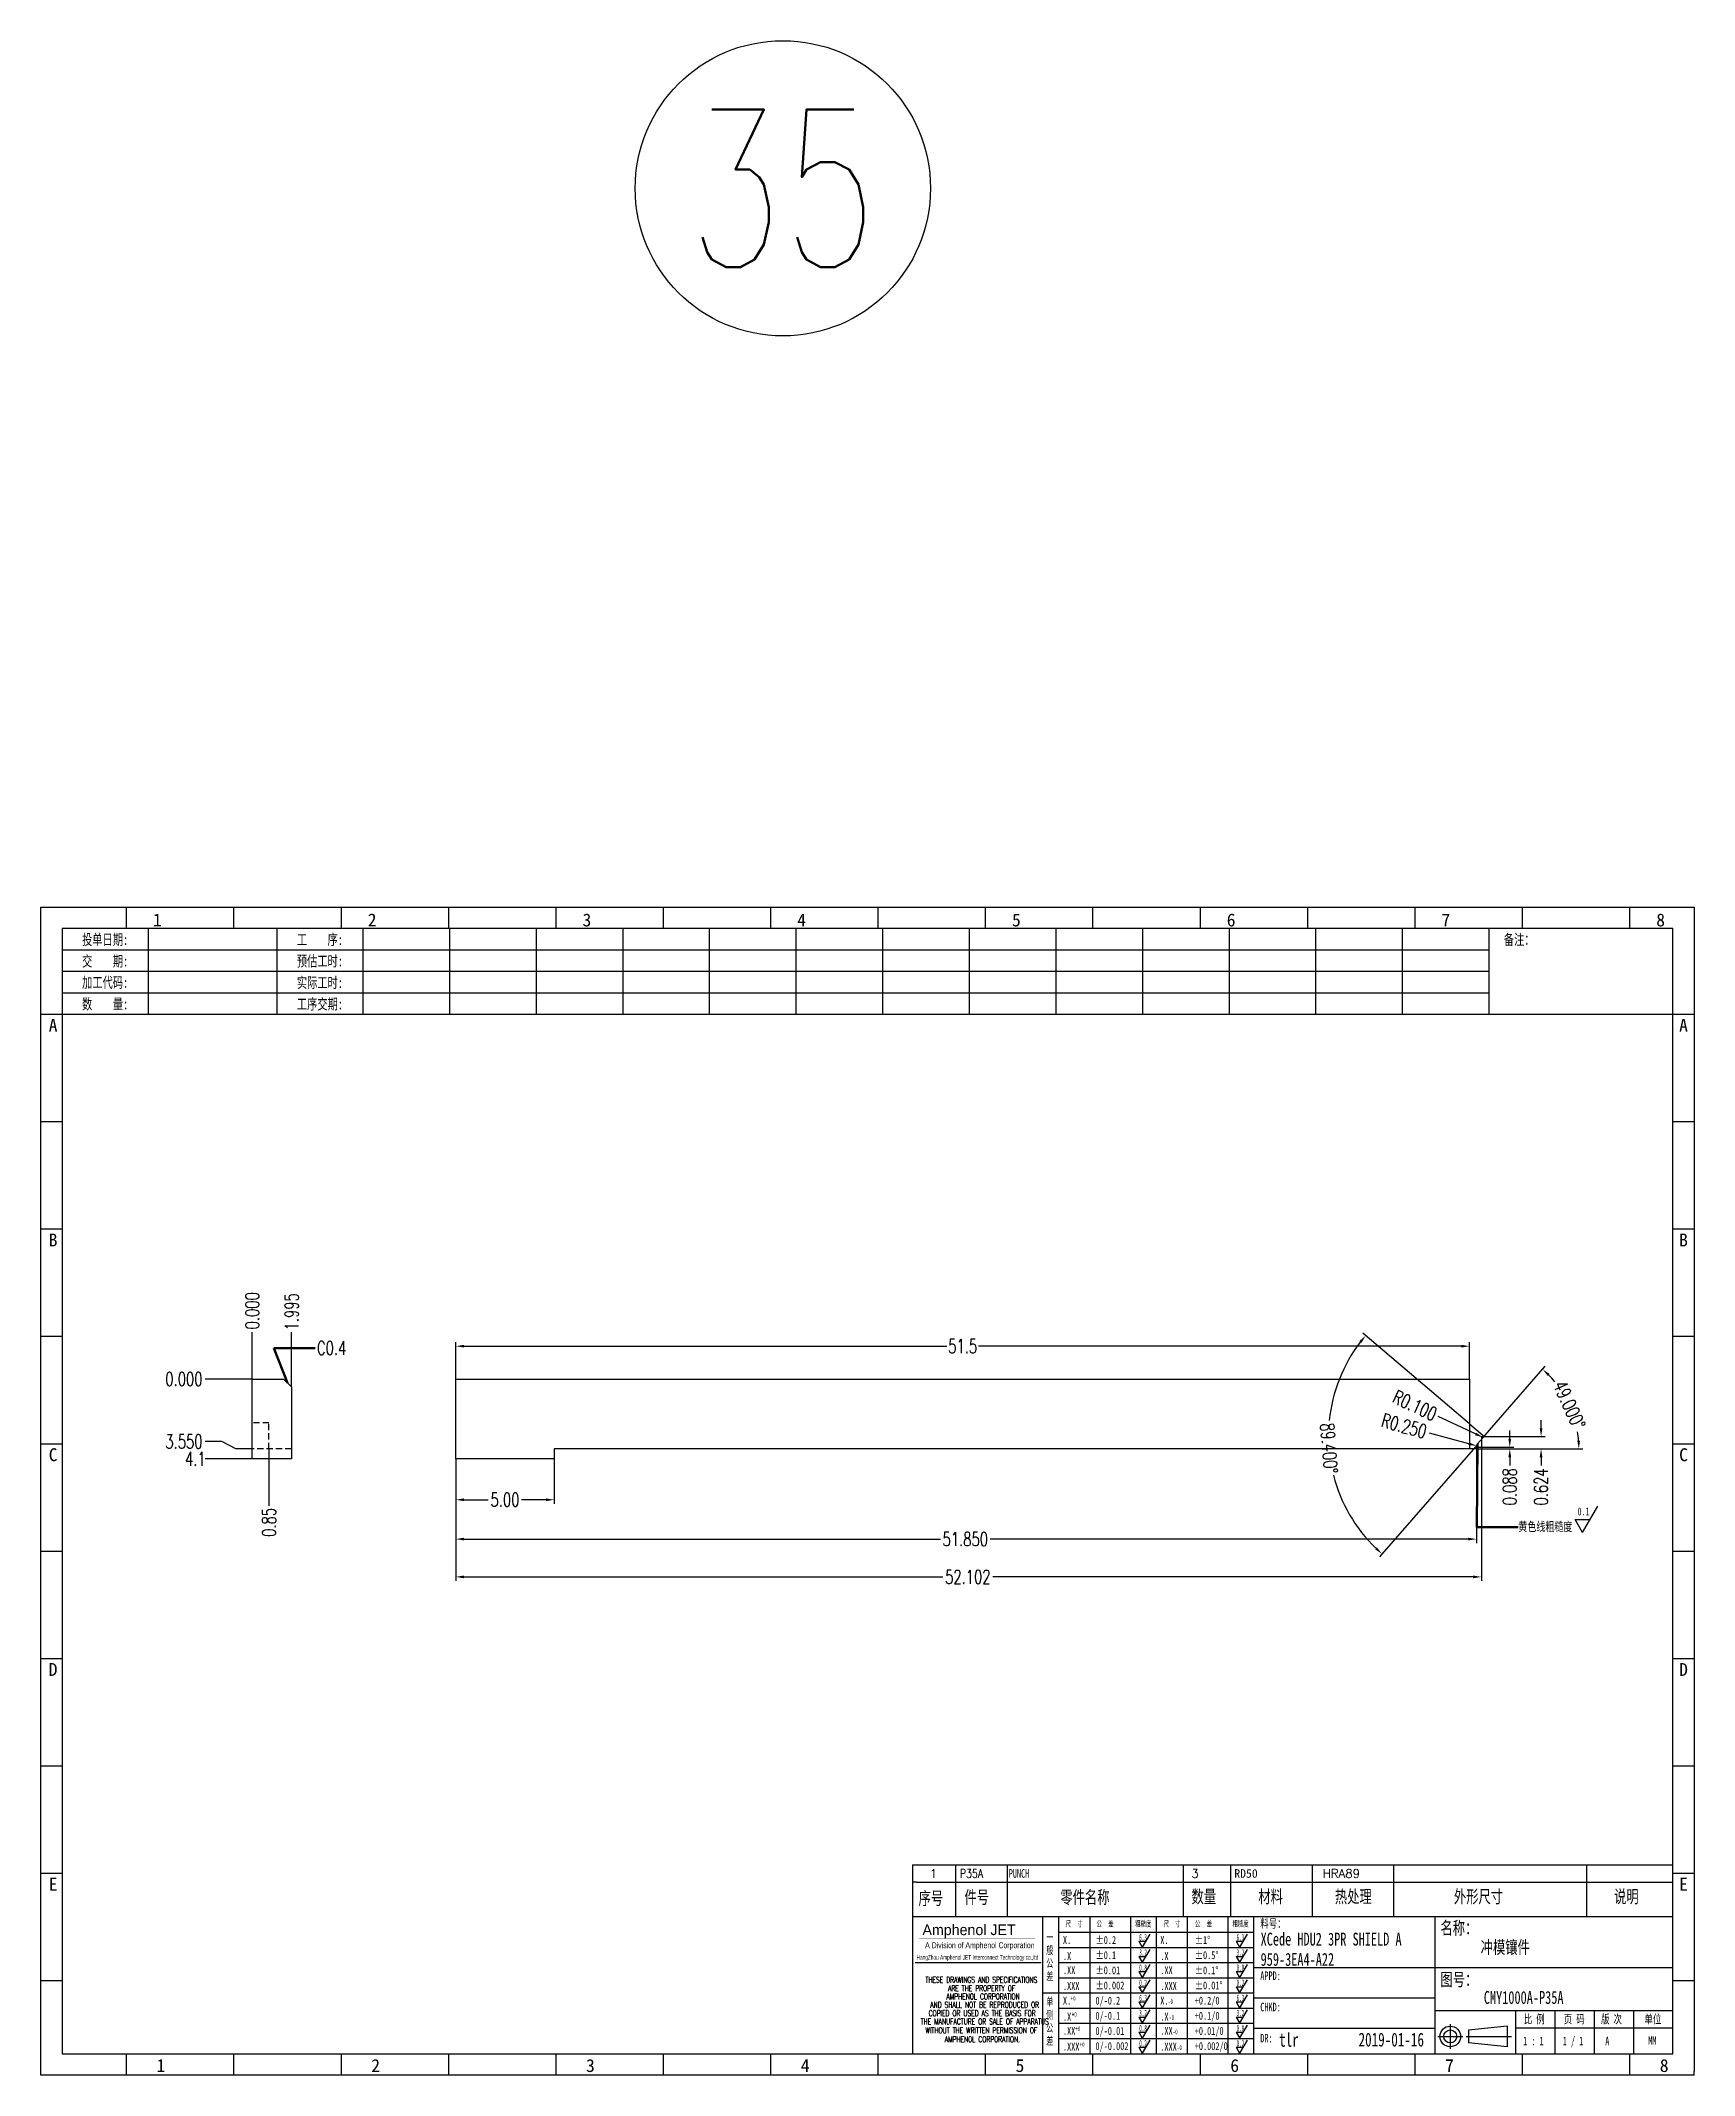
# Model space of a CAD drawing. Header units: millimetres. Extents: x -2852 to 5627, y -2271 to 1849.
# Drawn here: x -934.6 to -850.6, y 110.5 to 213.8 of the extents above; entities that cross this region are included whole.
import ezdxf
from ezdxf.enums import TextEntityAlignment as Align

# ---------------------------------------------------------------- set-up
doc = ezdxf.new("R2010")
doc.units = ezdxf.units.MM
doc.header["$PDSIZE"] = 3
doc.linetypes.add('DASHED2', pattern=[9.525, 6.35, -3.175])
for name, color, linetype in [('1', 7, 'Continuous'), ('11', 4, 'DASHED2'), ('41', 1, 'Continuous'), ('66', 1, 'Continuous')]:
    doc.layers.add(name, color=color, linetype=linetype)
doc.styles.add('CH', font='仿宋_GB2312_0.ttf')
doc.styles.add('jet01', font='simplex.shx', dxfattribs={"width": 0.7, "bigfont": 'hztxt.shx'})
doc.styles.add('jet02', font='simplex.shx', dxfattribs={"width": 0.7})
doc.styles.add('SIMPLEX', font='SIMPLEX')
doc.styles.get("Standard").update_dxf_attribs({"font": '仿宋_GB2312_0.ttf', "width": 0.7})
doc.styles.add('TEXTSTYLE_1', font='TRIUMB.TTF')
doc.styles.add('TEXTSTYLE_2', font='TRIUM.TTF')
doc.styles.add('tk', font='', dxfattribs={"width": 0.7})
doc.styles.add('tk 2', font='仿宋_GB2312_0.ttf', dxfattribs={"width": 0.65})
doc.styles.add('tk 4', font='simplex.shx', dxfattribs={"width": 0.65, "bigfont": 'bigfont.shx'})
doc.styles.get('tk').set_extended_font_data('NSimSun')
doc.dimstyles.new('jet02', dxfattribs={"dimtxt": 3.5, "dimasz": 2.1, "dimexe": 1, "dimexo": 0, "dimgap": 0.5, "dimtad": 0, "dimtoh": 1, "dimdec": 3, "dimzin": 9, "dimdsep": 46, "dimtxsty": 'jet02', "dimcen": 0, "dimclrt": 256, "dimazin": 2, "dimtfac": 1, "dimtdec": 3, "dimtofl": 0, "dimtmove": 0, "dimatfit": 1, "dimfxl": 0, "dimarcsym": 0})

msp = doc.modelspace()

# ---------------------------------------------------------------- texts
at = {"layer": '41', "color": 2, "ltscale": 0.05, "style": 'tk 2', "width": 0.65}
msp.add_text('0.1', height=0.4, dxfattribs=at).set_placement((-856.5346, 138.9135))
at = {"layer": '41', "ltscale": 0.05, "insert": (-920.5713, 147.4149), "char_height": 0.7, "attachment_point": 4, "style": 'jet02'}
msp.add_mtext('C0.4', dxfattribs=at)
at = {"layer": '41', "color": 2, "ltscale": 0.05, "insert": (-859.5457, 138.3217), "char_height": 0.466667, "attachment_point": 4, "style": 'jet02'}
msp.add_mtext('{\\fSimSun|b0|i0|c134|p54;黄色线粗糙度}', dxfattribs=at)
at = {"layer": '66', "ltscale": 0.05, "style": 'jet01', "width": 0.7}
msp.add_text('35', height=8, dxfattribs=at).set_placement((-896.9051, 206.3338), align=Align.MIDDLE)

# ---------------------------------------------------------------- blocks, each defined once
blk = doc.blocks.new('A3-N')
at = {"layer": '1', "color": 1}
for p, q in [((0, 0), (0, 296.73)), ((0, 296.73), (420, 296.73)), ((21.82, 291.27), (21.82, 296.73)), ((49.09, 291.27), (49.09, 296.73)), ((76.36, 291.27), (76.36, 296.73)), ((103.64, 291.27), (103.64, 296.73)), ((103.64, 291.27), (103.64, 296.73)), ((103.64, 291.27), (103.64, 296.73)), ((130.91, 291.27), (130.91, 296.73)), ((158.18, 291.27), (158.18, 296.73)), ((185.45, 291.27), (185.45, 296.73)), ((212.73, 291.27), (212.73, 296.73)), ((240, 291.27), (240, 296.73)), ((267.27, 291.27), (267.27, 296.73)), ((294.55, 291.27), (294.55, 296.73)), ((321.82, 291.27), (321.82, 296.73)), ((349.09, 291.27), (349.09, 296.73)), ((376.36, 291.27), (376.36, 296.73)), ((403.64, 291.27), (403.64, 296.73)), ((420, 296.73), (420, 1)), ((5.45, 269.45), (0, 269.45)), ((420, 269.45), (414.55, 269.45)), ((5.45, 242.18), (0, 242.18)), ((420, 242.18), (414.55, 242.18)), ((5.45, 214.91), (0, 214.91)), ((420, 214.91), (414.55, 214.91)), ((5.45, 187.64), (0, 187.64)), ((420, 187.64), (414.55, 187.64)), ((5.45, 160.36), (0, 160.36)), ((420, 160.36), (414.55, 160.36)), ((5.45, 133.09), (0, 133.09)), ((420, 133.09), (414.55, 133.09)), ((5.45, 105.82), (0, 105.82)), ((420, 105.82), (414.55, 105.82)), ((5.45, 78.55), (0, 78.55)), ((420, 78.55), (414.55, 78.55)), ((5.45, 51.27), (0, 51.27)), ((222.45, 49.09), (221.45, 49.09)), ((221.45, 49.09), (221.45, 40.36)), ((222.45, 49.09), (414.55, 49.09)), ((232.36, 49.09), (232.36, 40.36)), ((245.45, 49.09), (245.45, 40.36)), ((290.18, 49.09), (290.18, 40.36)), ((302.18, 49.09), (302.18, 40.36)), ((322.91, 49.09), (322.91, 40.36)), ((343.64, 49.09), (343.64, 40.36)), ((392.73, 40.36), (392.73, 49.09)), ((420, 51.27), (414.55, 51.27)), ((258.55, 40.36), (258.55, 5.44)), ((266.45, 40.36), (266.45, 5.44)), ((276.78, 40.36), (276.78, 5.45)), ((291.18, 40.36), (291.18, 5.45)), ((301.51, 40.37), (301.51, 5.46)), ((308.01, 40.36), (308.01, 5.45)), ((354.09, 40.36), (354.09, 5.45)), ((308.01, 32.39), (258.55, 32.39)), ((308.01, 28.54), (258.55, 28.54)), ((414.55, 27.27), (308.01, 27.27)), ((5.45, 24), (0, 24)), ((308.01, 24.69), (258.55, 24.69)), ((420, 24), (414.55, 24)), ((308.01, 16.99), (258.55, 16.99)), ((354.09, 19.63), (308.01, 19.63)), ((414.55, 16.36), (354.09, 16.36)), ((374.55, 16.36), (374.55, 5.45)), ((384.55, 16.36), (384.55, 5.45)), ((394.55, 16.36), (394.55, 5.45)), ((404.55, 16.36), (404.55, 5.45)), ((308.01, 13.14), (258.55, 13.14)), ((308.01, 11.99), (354.09, 11.99)), ((372.51, 12.49), (362.69, 11.5)), ((362.69, 11.5), (362.69, 8.23)), ((372.51, 12.49), (372.51, 7.25)), ((414.55, 12), (374.55, 12)), ((21.82, 0), (21.82, 5.45)), ((49.09, 0), (49.09, 5.45)), ((76.36, 0), (76.36, 5.45)), ((103.64, 0), (103.64, 5.45)), ((130.91, 0), (130.91, 5.45)), ((158.18, 0), (158.18, 5.45)), ((185.45, 0), (185.45, 5.45)), ((212.73, 0), (212.73, 5.45)), ((240, 0), (240, 5.45)), ((308.01, 9.29), (258.55, 9.29)), ((267.27, 0), (267.27, 5.45)), ((294.55, 0), (294.55, 5.45)), ((321.82, 0), (321.82, 5.45)), ((349.09, 0), (349.09, 5.45)), ((372.51, 7.25), (362.69, 8.23)), ((376.36, 0), (376.36, 5.45)), ((403.64, 0), (403.64, 5.45)), ((1, 0), (0, 0)), ((420, 0), (1, 0)), ((420, 0), (420, 1))]:
    blk.add_line(p, q, dxfattribs=at)
at = {"layer": '1'}
for p, q in [((414.55, 278.18), (414.55, 284.73)), ((221.45, 40.36), (221.45, 5.45)), ((221.45, 40.36), (414.55, 40.36)), ((221.45, 40.36), (414.55, 40.36)), ((254.41, 40.36), (254.41, 5.45)), ((308.01, 36.24), (258.55, 36.24)), ((283.28, 40.36), (283.28, 5.45)), ((222.08, 28.67), (254.12, 28.67)), ((308.01, 20.84), (254.41, 20.84))]:
    blk.add_line(p, q, dxfattribs=at)
at = {"layer": '1', "color": 1, "ltscale": 0.05}
for p, q in [((278.93, 34.04), (279.79, 32.56)), ((278.93, 34.04), (280.65, 34.04)), ((281.68, 35.84), (279.79, 32.56)), ((281.68, 31.99), (279.79, 28.71)), ((303.66, 34.05), (304.52, 32.56)), ((303.66, 34.05), (305.38, 34.05)), ((306.41, 35.84), (304.52, 32.56)), ((306.41, 31.99), (304.52, 28.71)), ((278.93, 30.19), (279.79, 28.71)), ((278.93, 30.19), (280.65, 30.19)), ((278.93, 26.34), (279.79, 24.86)), ((278.93, 26.34), (280.65, 26.34)), ((281.68, 28.14), (279.79, 24.86)), ((303.66, 30.2), (305.38, 30.2)), ((303.66, 30.2), (304.52, 28.71)), ((303.66, 26.35), (304.52, 24.86)), ((303.66, 26.35), (305.38, 26.35)), ((306.41, 28.14), (304.52, 24.86)), ((278.93, 22.49), (280.65, 22.49)), ((278.93, 22.49), (279.79, 21.01)), ((281.68, 24.29), (279.79, 21.01)), ((303.66, 22.5), (305.38, 22.5)), ((303.66, 22.5), (304.52, 21.01)), ((306.41, 24.29), (304.52, 21.01)), ((278.93, 18.66), (279.79, 17.17)), ((278.93, 18.66), (280.65, 18.66)), ((281.68, 20.45), (279.79, 17.17)), ((281.68, 16.6), (279.79, 13.32)), ((303.66, 18.66), (304.52, 17.18)), ((303.66, 18.66), (305.38, 18.66)), ((306.41, 20.46), (304.52, 17.18)), ((306.41, 16.61), (304.52, 13.33)), ((278.93, 14.81), (280.65, 14.81)), ((278.93, 14.81), (279.79, 13.32)), ((278.93, 10.96), (279.79, 9.47)), ((278.93, 10.96), (280.65, 10.96)), ((281.68, 12.75), (279.79, 9.47)), ((303.66, 14.81), (305.38, 14.81)), ((303.66, 14.81), (304.52, 13.33)), ((303.66, 10.96), (304.52, 9.48)), ((303.66, 10.96), (305.38, 10.96)), ((306.41, 12.76), (304.52, 9.48)), ((278.93, 7.11), (279.79, 5.62)), ((278.93, 7.11), (280.65, 7.11)), ((281.68, 8.9), (279.79, 5.62)), ((303.66, 7.11), (305.38, 7.11)), ((303.66, 7.11), (304.52, 5.63)), ((306.41, 8.91), (304.52, 5.63))]:
    blk.add_line(p, q, dxfattribs=at)
at = {"layer": '1', "color": 1, "ltscale": 0.1}
for p, q in [((358.01, 13.02), (358.01, 6.71)), ((354.86, 9.87), (361.17, 9.87)), ((362.03, 9.87), (373.54, 9.87))]:
    blk.add_line(p, q, dxfattribs=at)
at = {"layer": '1'}
blk.add_lwpolyline([(221.45, 5.45), (414.55, 5.45), (414.55, 291.27), (5.45, 291.27), (5.45, 5.45), (414.55, 5.45)], dxfattribs=at)
at = {"layer": '1', "color": 7, "linetype": 'Continuous', "const_width": 0.123}
blk.add_lwpolyline([(223.11, 34.74), (252.6, 34.76)], dxfattribs=at)
at = {"layer": '1', "color": 1}
for radius in [2.62, 1.64]:
    blk.add_circle((358.01, 9.87), radius, dxfattribs=at)
at = {"layer": '41'}
for p, q in [((27.27, 291.27), (27.27, 269.45)), ((60, 291.27), (60, 269.45)), ((81.82, 291.27), (81.82, 269.45)), ((103.82, 291.27), (103.82, 269.45)), ((125.82, 291.27), (125.82, 269.45)), ((147.82, 291.27), (147.82, 269.45)), ((169.82, 291.27), (169.82, 269.45)), ((191.82, 291.27), (191.82, 269.45)), ((213.82, 291.27), (213.82, 269.45)), ((235.82, 291.27), (235.82, 269.45)), ((257.82, 291.27), (257.82, 269.45)), ((279.82, 291.27), (279.82, 269.45)), ((301.82, 291.27), (301.82, 269.45)), ((323.82, 291.27), (323.82, 269.45)), ((345.82, 291.27), (345.82, 269.45)), ((367.82, 291.27), (367.82, 269.45)), ((367.82, 285.82), (5.45, 285.82)), ((367.82, 280.36), (5.45, 280.36)), ((367.82, 274.91), (5.45, 274.91)), ((414.55, 269.45), (5.45, 269.45))]:
    blk.add_line(p, q, dxfattribs=at)
at = {"layer": '1', "color": 1}
for s, p in [('1', (29.64, 295.11)), ('2', (84.18, 295.11)), ('3', (138.73, 295.11)), ('4', (193.27, 295.11)), ('5', (247.82, 295.11)), ('6', (302.36, 295.11)), ('7', (356.91, 295.11)), ('8', (411.45, 295.11)), ('1', (30.53, 4.11)), ('2', (85.08, 4.11)), ('3', (139.62, 4.11)), ('4', (194.17, 4.11)), ('5', (248.72, 4.11)), ('6', (303.26, 4.11)), ('7', (357.81, 4.11)), ('8', (412.35, 4.11))]:
    blk.add_text(s, height=3.27, dxfattribs=at).set_placement(p, align=Align.TOP_CENTER)
at = {"layer": '1', "style": 'tk', "width": 0.7}
for s, p in [('投单日期:', (16.36, 288.55)), ('工    序:', (70.91, 288.55)), ('备注：', (375.51, 288.55)), ('交    期:', (16.36, 283.09)), ('预估工时:', (70.91, 283.09)), ('加工代码:', (16.36, 277.64)), ('实际工时:', (70.91, 277.64)), ('工序交期:', (70.91, 272.18)), ('数    量:', (16.36, 272.18))]:
    blk.add_text(s, height=2.727, dxfattribs=at).set_placement(p, align=Align.MIDDLE)
at = {"layer": '1', "color": 1}
for s, p in [('A', (2.04, 268.36)), ('B', (2.04, 213.82)), ('C', (2.04, 159.27)), ('D', (2.04, 104.73)), ('E', (2.04, 50.18))]:
    blk.add_text(s, height=3.27, dxfattribs=at).set_placement(p, align=Align.TOP_LEFT)
for s, p in [('A', (418.37, 268.36)), ('B', (418.37, 213.82)), ('C', (418.37, 159.27)), ('D', (418.37, 104.73)), ('E', (418.37, 50.18))]:
    blk.add_text(s, height=3.27, dxfattribs=at).set_placement(p, align=Align.TOP_RIGHT)
at = {"layer": '1', "color": 1, "style": 'tk 2', "width": 0.7}
for s, height, p in [('序号', 3.273, (222.96, 43.34)), ('件号', 3.273, (234.62, 43.61)), ('零件名称', 3.273, (258.97, 43.61)), ('数量', 3.273, (292.3, 43.78)), ('材料', 3.273, (309.27, 43.78)), ('热处理', 3.273, (328.71, 43.78)), ('外形尺寸', 3.273, (358.94, 43.78)), ('说明', 3.273, (399.61, 43.78)), ('料号：', 2.182, (309.77, 37.46)), ('名称：', 3.273, (355.52, 35.79)), ('图号：', 3.273, (355.52, 22.7)), ('比 例', 2.182, (376.69, 13.18)), ('页 码', 2.182, (386.85, 13.18)), ('版 次', 2.182, (396.31, 13.18)), ('单位', 2.182, (407.35, 13.18))]:
    blk.add_text(s, height=height, dxfattribs=at).set_placement(p)
at = {"layer": '1', "color": 7, "linetype": 'Continuous', "style": 'TEXTSTYLE_1'}
blk.add_text('Amphenol JET', height=2.7, dxfattribs=at).set_placement((223.96, 35.61))
at = {"layer": '1', "color": 7, "linetype": 'Continuous'}
for s, height, style, width, p in [('A Division of Amphenol Corporation', 1.5, 'TEXTSTYLE_2', 0.7, (224.64, 32.29)), ('HangZhou Amphenol JET Interconnect Technology co.,ltd ', 1.2, 'TEXTSTYLE_2', 0.6, (222.47, 29.36)), ('THESE DRAWINGS AND SPECIFICATIONS', 1.5, 'tk 4', 0.6, (224.73, 23.52)), ('AMPHENOL CORPORATION', 1.5, 'tk 4', 0.6, (230.04, 19.27)), ('ARE THE PROPERTY OF', 1.5, 'tk 4', 0.6, (230.45, 21.35)), ('COPIED OR USED AS THE BASIS FOR', 1.5, 'tk 4', 0.6, (225.54, 15.02)), ('AND SHALL NOT BE REPRODUCED OR', 1.5, 'tk 4', 0.6, (225.95, 17.17)), ('THE MANUFACTURE OR SALE OF APPARATUS', 1.5, 'tk 4', 0.6, (223.5, 12.92)), ('WITHOUT THE WRITTEN PERMISSION OF', 1.5, 'tk 4', 0.6, (224.73, 10.67)), ('AMPHENOL CORPORATION.', 1.5, 'tk 4', 0.6, (229.63, 8.4))]:
    blk.add_text(s, height=height, dxfattribs=dict(at, style=style, width=width)).set_placement(p)
at = {"layer": '1', "color": 1, "style": 'tk 2', "width": 0.7}
for s, p in [('X.', (259.64, 34.37)), ('.X', (259.64, 30.28)), ('%%P0.2', (267.9, 34.37)), ('%%P0.1', (267.9, 30.52)), ('X.', (284.37, 34.37)), ('.X', (284.37, 30.28)), ('%%P1%%D', (293.12, 34.37)), ('%%P0.5%%D', (293.12, 30.52)), ('.XX', (259.64, 26.71)), ('%%P0.01', (267.9, 26.67)), ('.XX', (284.37, 26.71)), ('%%P0.1%%D', (293.12, 26.67)), ('.XXX', (259.64, 22.68)), ('%%P0.002', (267.9, 22.82)), ('.XXX', (284.37, 22.68)), ('%%P0.01%%D', (293.12, 22.82)), ('X.', (259.64, 18.97)), ('.X', (259.64, 14.88)), ('0/-0.2', (267.9, 18.97)), ('0/-0.1', (267.9, 15.12)), ('X.', (284.37, 18.97)), ('.X', (284.37, 14.88)), ('+0.2/0', (293.12, 18.97)), ('+0.1/0', (293.12, 15.12)), ('.XX', (259.64, 11.31)), ('0/-0.01', (267.9, 11.27)), ('.XX', (284.37, 11.31)), ('+0.01/0', (293.12, 11.27)), ('.XXX', (259.64, 7.28)), ('0/-0.002', (267.9, 7.42)), ('.XXX', (284.37, 7.28)), ('+0.002/0', (293.12, 7.42))]:
    blk.add_text(s, height=2, dxfattribs=at).set_placement(p, align=Align.MIDDLE_LEFT)
at = {"layer": '1', "color": 1, "ltscale": 0.05, "style": 'tk 2', "width": 0.5}
for s, p in [('3.2', (279.01, 30.41)), ('6.3', (279.01, 34.26)), ('3.2', (303.74, 30.42)), ('6.3', (303.74, 34.27)), ('0.8', (279.01, 26.56)), ('0.8', (303.74, 26.57)), ('0.2', (279.01, 22.71)), ('0.2', (303.74, 22.72)), ('3.2', (279.01, 15.02)), ('6.3', (279.01, 18.87)), ('3.2', (303.74, 15.03)), ('6.3', (303.74, 18.88)), ('0.8', (279.01, 11.17)), ('0.8', (303.74, 11.18)), ('0.2', (279.01, 7.32)), ('0.2', (303.74, 7.33))]:
    blk.add_text(s, height=1.6, dxfattribs=at).set_placement(p)
at = {"layer": '1', "style": 'tk 2', "width": 0.7}
for s, p in [('APPD:', (309.77, 24.21)), ('CHKD:', (309.77, 16.27)), ('DR:', (309.77, 8.35))]:
    blk.add_text(s, height=2.182, dxfattribs=at).set_placement(p)
at = {"layer": '1', "color": 7, "style": 'tk 2', "width": 0.7}
blk.add_text('MM', height=2.182, dxfattribs=at).set_placement((408.31, 7.75))
at = {"layer": '1', "color": 1, "ltscale": 0.05, "char_height": 1.5, "width": 6.3627, "attachment_point": 1, "style": 'tk 2'}
for s, insert in [('尺  寸', (260.31, 39.25)), ('公  差', (268.17, 39.25)), ('粗糙度', (277.98, 39.25)), ('尺  寸', (285.2, 39.25)), ('公  差', (293.18, 39.25)), ('粗糙度', (302.71, 39.26))]:
    blk.add_mtext(s, dxfattribs=dict(at, insert=insert))
at = {"layer": '1', "ltscale": 0.05, "char_height": 2, "width": 2.5195, "attachment_point": 1, "style": 'tk 2'}
for s, insert in [('一般公差', (255.39, 36.11)), ('单侧公差', (255.39, 19.71))]:
    blk.add_mtext(s, dxfattribs=dict(at, insert=insert))
at = {"layer": '1', "color": 1, "ltscale": 0.05, "char_height": 1.2, "width": 5.1396, "attachment_point": 1, "line_spacing_factor": 0.8, "style": 'tk 2'}
for s, insert in [('+0', (261.58, 20.13)), ('+0', (261.88, 16.09)), ('-0', (286.31, 19.33)), ('+0', (262.79, 12.45)), ('-0', (286.61, 15.29)), ('-0', (287.51, 11.65)), ('+0', (263.87, 8.44)), ('-0', (288.59, 7.64))]:
    blk.add_mtext(s, dxfattribs=dict(at, insert=insert))
at = {"layer": '1', "style": 'tk 2', "width": 0.7}
for tag, p in [('PATR-NO1', (309.84, 32.96)), ('PATR-NO2', (309.84, 27.81)), ('TITLE', (365.74, 30.9)), ('DWG-NO:', (366.54, 18.14))]:
    blk.add_attdef(tag, p, '', height=3.27, dxfattribs=at)
at = {"layer": '1', "color": 1, "style": 'tk 2', "width": 0.7}
for tag, p in [('DRAW', (314.55, 7.27)), ('DATE', (334.72, 7.32))]:
    blk.add_attdef(tag, p, '', height=3.49, dxfattribs=at)
at = {"layer": '1', "style": 'tk 2', "width": 0.7}
for tag, p in [('SCALE', (376.55, 8.73)), ('SHEET', (386.6, 8.72)), ('REV', (397.38, 8.73))]:
    blk.add_attdef(tag, text='', height=2.18, dxfattribs=at).set_placement(p, align=Align.MIDDLE_LEFT)
blk = doc.blocks.new('FB3')
at = {"layer": '1', "color": 1}
for p, q in [((0, 4.36), (193.09, 4.36)), ((0, 4.36), (0, 0)), ((10.91, 4.36), (10.91, 0)), ((24, 4.36), (24, 0)), ((68.73, 4.36), (68.73, 0)), ((80.73, 4.36), (80.73, 0)), ((101.45, 4.36), (101.45, 0)), ((122.18, 4.36), (122.18, 0)), ((171.27, 0), (171.27, 4.36))]:
    blk.add_line(p, q, dxfattribs=at)
at = {"layer": '1'}
for tag, style, p in [('ITEM', 'SIMPLEX', (4.36, 2.18)), ('PARTNO', 'SIMPLEX', (12, 2.18)), ('QTY', 'SIMPLEX', (74.18, 2.18)), ('MATL', 'CH', (81.72, 2.18)), ('FINISH', 'SIMPLEX', (104.17, 2.18)), ('SPEC', 'SIMPLEX', (130.91, 2.18)), ('REMARK', 'SIMPLEX', (174.06, 2.18))]:
    blk.add_attdef(tag, text='', height=2.18, dxfattribs=dict(at, style=style)).set_placement(p, align=Align.MIDDLE_LEFT)
at = {"layer": '1', "style": 'tk', "width": 0.7}
blk.add_attdef('DIE', text='', height=2.18, dxfattribs=at).set_placement((24.43, 2.18), align=Align.MIDDLE_LEFT)
blk = doc.blocks.new('*D4008')
at = {"layer": '41', "ltscale": 0.05}
blk.add_line((-923.86, 145.84), (-926.25, 145.84), dxfattribs=at)
at = {"layer": 'Defpoints', "color": 0, "ltscale": 0.05}
for p in [(-926.25, 145.84), (-923.86, 145.84), (-923.86, 145.84)]:
    blk.add_point(p, dxfattribs=at)
at = {"layer": '41', "ltscale": 0.05, "insert": (-927.33, 145.84), "char_height": 0.7, "attachment_point": 5, "style": 'jet02'}
blk.add_mtext('0.000', dxfattribs=at)
blk = doc.blocks.new('*D4009')
at = {"layer": '41', "ltscale": 0.05}
blk.add_line((-923.86, 141.79), (-926.25, 141.79), dxfattribs=at)
at = {"layer": 'Defpoints', "color": 0, "ltscale": 0.05}
for p in [(-923.86, 145.84), (-926.25, 141.79), (-923.86, 141.79)]:
    blk.add_point(p, dxfattribs=at)
at = {"layer": '41', "ltscale": 0.05, "insert": (-926.75, 141.79), "char_height": 0.7, "attachment_point": 5, "style": 'jet02'}
blk.add_mtext('4.1', dxfattribs=at)
blk = doc.blocks.new('*D4010')
at = {"layer": '41', "ltscale": 0.05}
for p, q in [((-925.41, 142.67), (-926.25, 142.67)), ((-924.7, 142.29), (-925.41, 142.67)), ((-923.86, 142.29), (-924.7, 142.29))]:
    blk.add_line(p, q, dxfattribs=at)
at = {"layer": 'Defpoints', "color": 0, "ltscale": 0.05}
for p in [(-923.86, 145.84), (-926.25, 142.67), (-923.86, 142.29)]:
    blk.add_point(p, dxfattribs=at)
at = {"layer": '41', "ltscale": 0.05, "insert": (-927.33, 142.67), "char_height": 0.7, "attachment_point": 5, "style": 'jet02'}
blk.add_mtext('3.550', dxfattribs=at)
blk = doc.blocks.new('*D4011')
at = {"layer": '41', "ltscale": 0.05}
blk.add_line((-923.86, 145.84), (-923.86, 148.23), dxfattribs=at)
at = {"layer": 'Defpoints', "color": 0, "ltscale": 0.05}
for p in [(-923.86, 148.23), (-923.86, 145.84), (-923.86, 145.84)]:
    blk.add_point(p, dxfattribs=at)
at = {"layer": '41', "ltscale": 0.05, "insert": (-923.86, 149.31), "char_height": 0.7, "attachment_point": 5, "rotation": 90, "style": 'jet02'}
blk.add_mtext('0.000', dxfattribs=at)
blk = doc.blocks.new('*D4012')
at = {"layer": '41', "ltscale": 0.05}
blk.add_line((-921.86, 145.44), (-921.86, 148.23), dxfattribs=at)
at = {"layer": 'Defpoints', "color": 0, "ltscale": 0.05}
for p in [(-921.86, 148.23), (-923.86, 145.84), (-921.86, 145.44)]:
    blk.add_point(p, dxfattribs=at)
at = {"layer": '41', "ltscale": 0.05, "insert": (-921.86, 149.26), "char_height": 0.7, "attachment_point": 5, "rotation": 90, "style": 'jet02'}
blk.add_mtext('1.995', dxfattribs=at)
blk = doc.blocks.new('*D4013')
at = {"layer": '41', "ltscale": 0.05}
blk.add_line((-923.01, 142.29), (-923.01, 139.4), dxfattribs=at)
at = {"layer": 'Defpoints', "color": 0, "ltscale": 0.05}
for p in [(-923.86, 145.84), (-923.01, 142.29), (-923.01, 139.4)]:
    blk.add_point(p, dxfattribs=at)
at = {"layer": '41', "ltscale": 0.05, "insert": (-923.01, 138.56), "char_height": 0.7, "attachment_point": 5, "rotation": 90, "style": 'jet02'}
blk.add_mtext('0.85', dxfattribs=at)
blk = doc.blocks.new('*D4014')
at = {"layer": '41', "ltscale": 0.05}
for p, q in [((-913.52, 141.79), (-913.52, 139.51)), ((-908.52, 141.79), (-908.52, 139.51)), ((-913.1, 139.71), (-911.87, 139.71)), ((-908.94, 139.71), (-910.18, 139.71))]:
    blk.add_line(p, q, dxfattribs=at)
for points in [[(-913.1, 139.78), (-913.1, 139.64), (-913.52, 139.71)], [(-908.94, 139.78), (-908.94, 139.64), (-908.52, 139.71)]]:
    blk.add_solid(points, dxfattribs=at)
at = {"layer": 'Defpoints', "color": 0, "ltscale": 0.05}
for p in [(-913.52, 141.79), (-908.52, 141.79), (-908.52, 139.71)]:
    blk.add_point(p, dxfattribs=at)
at = {"layer": '41', "ltscale": 0.05, "insert": (-911.02, 139.71), "char_height": 0.7, "attachment_point": 5, "style": 'jet02'}
blk.add_mtext('5.00', dxfattribs=at)
blk = doc.blocks.new('*D4015')
at = {"layer": '41', "ltscale": 0.05}
for p, q in [((-913.52, 141.79), (-913.52, 137.51)), ((-861.67, 142.29), (-861.67, 137.51)), ((-913.1, 137.71), (-888.9, 137.71)), ((-862.09, 137.71), (-886.37, 137.71))]:
    blk.add_line(p, q, dxfattribs=at)
for points in [[(-913.1, 137.78), (-913.1, 137.64), (-913.52, 137.71)], [(-862.09, 137.78), (-862.09, 137.64), (-861.67, 137.71)]]:
    blk.add_solid(points, dxfattribs=at)
at = {"layer": 'Defpoints', "color": 0, "ltscale": 0.05}
for p in [(-913.52, 141.79), (-861.67, 142.29), (-861.67, 137.71)]:
    blk.add_point(p, dxfattribs=at)
at = {"layer": '41', "ltscale": 0.05, "insert": (-887.64, 137.71), "char_height": 0.7, "attachment_point": 5, "style": 'jet02'}
blk.add_mtext('51.850', dxfattribs=at)
blk = doc.blocks.new('*D4016')
at = {"layer": '41', "ltscale": 0.05}
for p, q in [((-913.52, 145.84), (-913.52, 147.71)), ((-913.1, 147.51), (-888.57, 147.51)), ((-862.44, 147.51), (-886.97, 147.51)), ((-862.02, 145.84), (-862.02, 147.71))]:
    blk.add_line(p, q, dxfattribs=at)
for points in [[(-913.1, 147.58), (-913.1, 147.44), (-913.52, 147.51)], [(-862.44, 147.58), (-862.44, 147.44), (-862.02, 147.51)]]:
    blk.add_solid(points, dxfattribs=at)
at = {"layer": 'Defpoints', "color": 0, "ltscale": 0.05}
for p in [(-862.02, 147.51), (-913.52, 145.84), (-862.02, 145.84)]:
    blk.add_point(p, dxfattribs=at)
at = {"layer": '41', "ltscale": 0.05, "insert": (-887.77, 147.51), "char_height": 0.7, "attachment_point": 5, "style": 'jet02'}
blk.add_mtext('51.5', dxfattribs=at)
blk = doc.blocks.new('*D4017')
at = {"layer": '41', "ltscale": 0.05}
for p, q in [((-861.42, 142.92), (-861.42, 135.59)), ((-913.52, 141.79), (-913.52, 135.59)), ((-913.1, 135.79), (-888.78, 135.79)), ((-861.84, 135.79), (-886.24, 135.79))]:
    blk.add_line(p, q, dxfattribs=at)
for points in [[(-913.1, 135.86), (-913.1, 135.72), (-913.52, 135.79)], [(-861.84, 135.86), (-861.84, 135.72), (-861.42, 135.79)]]:
    blk.add_solid(points, dxfattribs=at)
at = {"layer": 'Defpoints', "color": 0, "ltscale": 0.05}
for p in [(-861.42, 142.92), (-913.52, 141.79), (-913.52, 135.79)]:
    blk.add_point(p, dxfattribs=at)
at = {"layer": '41', "ltscale": 0.05, "insert": (-887.51, 135.79), "char_height": 0.7, "attachment_point": 5, "style": 'jet02'}
blk.add_mtext('52.102', dxfattribs=at)
blk = doc.blocks.new('*D4018')
at = {"layer": '41', "ltscale": 0.05}
for p, q in [((-859.98, 142.8), (-859.98, 143.22)), ((-861.67, 142.38), (-859.78, 142.38)), ((-861.67, 142.29), (-859.78, 142.29)), ((-859.98, 141.87), (-859.98, 141.45))]:
    blk.add_line(p, q, dxfattribs=at)
for points in [[(-860.05, 142.8), (-859.91, 142.8), (-859.98, 142.38)], [(-860.05, 141.87), (-859.91, 141.87), (-859.98, 142.29)]]:
    blk.add_solid(points, dxfattribs=at)
at = {"layer": 'Defpoints', "color": 0, "ltscale": 0.05}
for p in [(-861.67, 142.38), (-861.67, 142.29), (-859.98, 142.29)]:
    blk.add_point(p, dxfattribs=at)
at = {"layer": '41', "ltscale": 0.05, "insert": (-859.98, 140.37), "char_height": 0.7, "attachment_point": 5, "rotation": 90, "style": 'jet02'}
blk.add_mtext('0.088', dxfattribs=at)
blk = doc.blocks.new('*D4019')
at = {"layer": '41', "ltscale": 0.05}
for p, q in [((-858.39, 143.34), (-858.39, 143.76)), ((-861.42, 142.92), (-858.19, 142.92)), ((-861.67, 142.29), (-858.19, 142.29)), ((-858.39, 141.87), (-858.39, 141.45))]:
    blk.add_line(p, q, dxfattribs=at)
for points in [[(-858.46, 143.34), (-858.32, 143.34), (-858.39, 142.92)], [(-858.46, 141.87), (-858.32, 141.87), (-858.39, 142.29)]]:
    blk.add_solid(points, dxfattribs=at)
at = {"layer": 'Defpoints', "color": 0, "ltscale": 0.05}
for p in [(-861.42, 142.92), (-861.67, 142.29), (-858.39, 142.29)]:
    blk.add_point(p, dxfattribs=at)
at = {"layer": '41', "ltscale": 0.05, "insert": (-858.39, 140.36), "char_height": 0.7, "attachment_point": 5, "rotation": 90, "style": 'jet02'}
blk.add_mtext('0.624', dxfattribs=at)
blk = doc.blocks.new('*D4020')
at = {"layer": '41', "ltscale": 0.05}
blk.add_line((-864.08, 143.11), (-862.07, 142.56), dxfattribs=at)
blk.add_solid([(-862.05, 142.63), (-862.09, 142.49), (-861.66, 142.45)], dxfattribs=at)
at = {"layer": 'Defpoints', "color": 0, "ltscale": 0.05}
for p in [(-861.66, 142.45), (-861.42, 142.38)]:
    blk.add_point(p, dxfattribs=at)
at = {"layer": '41', "ltscale": 0.05, "insert": (-865.35, 143.46), "char_height": 0.7, "attachment_point": 5, "rotation": 344.5843, "style": 'jet02'}
blk.add_mtext('R0.250', dxfattribs=at)
blk = doc.blocks.new('*D4021')
at = {"layer": '41', "ltscale": 0.05}
blk.add_line((-863.64, 143.96), (-861.71, 143.05), dxfattribs=at)
blk.add_solid([(-861.68, 143.11), (-861.74, 142.99), (-861.33, 142.87)], dxfattribs=at)
at = {"layer": 'Defpoints', "color": 0, "ltscale": 0.05}
for p in [(-861.42, 142.92), (-861.33, 142.87)]:
    blk.add_point(p, dxfattribs=at)
at = {"layer": '41', "ltscale": 0.05, "insert": (-864.8, 144.5), "char_height": 0.7, "attachment_point": 5, "rotation": 334.8291, "style": 'jet02'}
blk.add_mtext('R0.100', dxfattribs=at)
blk = doc.blocks.new('*D4022')
at = {"layer": '41', "ltscale": 0.05}
for p, q in [((-861.35, 142.85), (-858.18, 146.49)), ((-861.67, 142.29), (-856.27, 142.29))]:
    blk.add_line(p, q, dxfattribs=at)
for start, end in [(39.5752, 44.5123), (4.4877, 9.4248)]:
    blk.add_arc((-861.83, 142.29), 5.36, start, end, dxfattribs=at)
for points in [[(-858.05, 146), (-857.96, 146.1), (-858.31, 146.34)], [(-856.41, 142.71), (-856.55, 142.71), (-856.47, 142.29)]]:
    blk.add_solid(points, dxfattribs=at)
at = {"layer": 'Defpoints', "color": 0, "ltscale": 0.05}
for p in [(-856.68, 143.8), (-861.35, 142.85), (-908.52, 142.29), (-861.67, 142.29), (-861.61, 142.54)]:
    blk.add_point(p, dxfattribs=at)
at = {"layer": '41', "ltscale": 0.05, "insert": (-856.95, 144.52), "char_height": 0.7, "attachment_point": 5, "rotation": 294.5, "style": 'jet02'}
blk.add_mtext('49.000°', dxfattribs=at)
blk = doc.blocks.new('*D4047')
at = {"layer": '41', "ltscale": 0.05}
for p, q in [((-862.02, 143.56), (-867.45, 148.18)), ((-861.61, 142.54), (-866.6, 136.81))]:
    blk.add_line(p, q, dxfattribs=at)
for start, end in [(142.6438, 174.1382), (194.4618, 225.9562)]:
    blk.add_arc((-861.28, 142.93), 7.91, start, end, dxfattribs=at)
for points in [[(-867.62, 147.77), (-867.51, 147.68), (-867.3, 148.05)], [(-866.73, 137.29), (-866.82, 137.19), (-866.47, 136.96)]]:
    blk.add_solid(points, dxfattribs=at)
at = {"layer": 'Defpoints', "color": 0, "ltscale": 0.05}
for p in [(-869.05, 144.38), (-862.02, 143.56), (-861.36, 142.99), (-861.35, 142.85), (-861.61, 142.54)]:
    blk.add_point(p, dxfattribs=at)
at = {"layer": '41', "ltscale": 0.05, "insert": (-869.16, 142.33), "char_height": 0.7, "attachment_point": 5, "rotation": 274.3, "style": 'jet02'}
blk.add_mtext('89.400°', dxfattribs=at)

# ---------------------------------------------------------------- dimensions: what is measured, and where the dimension line sits
at = {"layer": '41', "ltscale": 0.05}
for feature_location, offset, dtype, origin, override, picture, middle in [((-923.8589678031, 145.8416338691), (0, 2.3875310169), 1, (-923.8589678031, 145.8416338691), {"dimscale": 0.2, "dimtoh": 0, "dimzin": 1, "dimclrd": 256, "dimclre": 256, "dimadec": 3, "dimazin": 0, "dimatfit": 3, "dimlwd": 65535, "dimlwe": 65535}, '*D4011', (-923.8589678031, 149.3091648859)), ((-921.864, 145.4416), (0, 2.7875), 1, (-923.859, 145.8416), {"dimscale": 0.2, "dimtoh": 0, "dimzin": 1, "dimclrd": 256, "dimclre": 256, "dimadec": 3, "dimazin": 0, "dimatfit": 3, "dimlwd": 65535, "dimlwe": 65535}, '*D4012', (-921.864, 149.2625)), ((-923.8589678031, 145.8416338691), (-2.3875310169, 0), 0, (-923.8589678031, 145.8416338691), {"dimscale": 0.2, "dimtoh": 0, "dimzin": 1, "dimclrd": 256, "dimclre": 256, "dimadec": 3, "dimazin": 0, "dimatfit": 3, "dimlwd": 65535, "dimlwe": 65535}, '*D4008', (-927.32649882, 145.8416338691)), ((-923.859, 142.2916), (-2.3875, 0.375), 0, (-923.859, 145.8416), {"dimscale": 0.2, "dimtoh": 0, "dimzin": 1, "dimclrd": 256, "dimclre": 256, "dimadec": 3, "dimazin": 0, "dimatfit": 3, "dimlwd": 65535, "dimlwe": 65535}, '*D4010', (-927.3265, 142.6666)), ((-923.8589678031, 141.7916338691), (-2.3875310169, 0), 0, (-923.8589678031, 145.8416338691), {"dimscale": 0.2, "dimtoh": 0, "dimdec": 1, "dimzin": 1, "dimclrd": 256, "dimclre": 256, "dimadec": 1, "dimazin": 0, "dimatfit": 3, "dimlwd": 65535, "dimlwe": 65535}, '*D4009', (-926.7548321533, 141.7916338691)), ((-923.009, 142.2916), (0, -2.8875), 1, (-923.859, 145.8416), {"dimscale": 0.2, "dimtoh": 0, "dimdec": 2, "dimzin": 1, "dimclrd": 256, "dimclre": 256, "dimazin": 0, "dimatfit": 3, "dimlwd": 65535, "dimlwe": 65535}, '*D4013', (-923.009, 138.5574))]:
    dim = msp.add_ordinate_dim(feature_location=feature_location, offset=offset, dtype=dtype, origin=origin, dimstyle='jet02', override=override, dxfattribs=at)
    dim.commit()
    dim.dimension.update_dxf_attribs({"geometry": picture, "text_midpoint": middle})
for base, p1, p2, override, picture, middle in [((-862.0229, 147.5119), (-913.5229, 145.8416), (-862.0229, 145.8416), {"dimscale": 0.2, "dimtoh": 0, "dimdec": 1, "dimzin": 1, "dimclrd": 256, "dimclre": 256, "dimadec": 1, "dimazin": 0, "dimatfit": 3, "dimlwd": 65535, "dimlwe": 65535}, '*D4016', (-887.7729, 147.5119)), ((-908.5229, 139.7125), (-913.5229, 141.7916), (-908.5229, 141.7916), {"dimscale": 0.2, "dimtoh": 0, "dimdec": 2, "dimzin": 1, "dimclrd": 256, "dimclre": 256, "dimazin": 0, "dimatfit": 3, "dimlwd": 65535, "dimlwe": 65535}, '*D4014', (-911.0229, 139.7125))]:
    dim = msp.add_linear_dim(base=base, p1=p1, p2=p2, dimstyle='jet02', override=override, dxfattribs=at)
    dim.commit()
    dim.dimension.update_dxf_attribs({"geometry": picture, "text_midpoint": middle})
for base, line1, line2, picture, middle in [((-869.0512, 144.3803), ((-861.3455, 142.8496), (-861.6115, 142.5436)), ((-862.0229, 143.5587), (-861.3562, 142.9913)), '*D4047', (-869.1639, 142.333)), ((-856.6834, 143.8), ((-861.6729, 142.2916), (-908.5229, 142.2916)), ((-861.3455, 142.8496), (-861.6115, 142.5436)), '*D4022', (-856.9499, 144.5159))]:
    dim = msp.add_angular_dim_2l(base=base, line1=line1, line2=line2, dimstyle='jet02', override={"dimscale": 0.2, "dimtoh": 0, "dimzin": 1, "dimclrd": 256, "dimclre": 256, "dimadec": 3, "dimazin": 0, "dimatfit": 3, "dimlwd": 65535, "dimlwe": 65535}, dxfattribs=at)
    dim.commit()
    dim.dimension.update_dxf_attribs({"geometry": picture, "text_midpoint": middle})
for center, mpoint, override, picture, middle in [((-861.421, 142.9152), (-861.3305, 142.8727), {"dimscale": 0.2, "dimtoh": 0, "dimzin": 1, "dimclrd": 256, "dimclre": 256, "dimadec": 3, "dimazin": 0, "dimtmove": 1, "dimatfit": 3, "dimlwd": 65535, "dimlwe": 65535}, '*D4021', (-864.7951, 144.5008)), ((-861.4229, 142.3796), (-861.6639, 142.446), {"dimscale": 0.2, "dimtoh": 0, "dimzin": 1, "dimclrd": 256, "dimclre": 256, "dimadec": 3, "dimazin": 0, "dimatfit": 3, "dimlwd": 65535, "dimlwe": 65535}, '*D4020', (-865.3535, 143.4634))]:
    dim = msp.add_radius_dim(center=center, mpoint=mpoint, dimstyle='jet02', override=override, dxfattribs=at)
    dim.commit()
    dim.dimension.update_dxf_attribs({"geometry": picture, "text_midpoint": middle, "dimtype": 164})
for base, p1, picture, middle in [((-858.39, 142.2916), (-861.421, 142.9152), '*D4019', (-858.39, 140.36)), ((-859.9763, 142.2916), (-861.6729, 142.3796), '*D4018', (-859.9763, 140.3716))]:
    dim = msp.add_linear_dim(base=base, p1=p1, p2=(-861.6729, 142.2916), angle=90, dimstyle='jet02', override={"dimscale": 0.2, "dimtoh": 0, "dimzin": 1, "dimclrd": 256, "dimclre": 256, "dimadec": 3, "dimazin": 0, "dimatfit": 3, "dimlwd": 65535, "dimlwe": 65535}, dxfattribs=at)
    dim.commit()
    dim.dimension.update_dxf_attribs({"geometry": picture, "text_midpoint": middle})
for base, p1, p2, picture, middle in [((-913.5229, 135.7908), (-861.421, 142.9152), (-913.5229, 141.7916), '*D4017', (-887.5099, 135.7908)), ((-861.6729, 137.7082), (-913.5229, 141.7916), (-861.6729, 142.2916), '*D4015', (-887.6358, 137.7082))]:
    dim = msp.add_linear_dim(base=base, p1=p1, p2=p2, dimstyle='jet02', override={"dimscale": 0.2, "dimtoh": 0, "dimzin": 1, "dimclrd": 256, "dimclre": 256, "dimadec": 3, "dimazin": 0, "dimatfit": 3, "dimlwd": 65535, "dimlwe": 65535}, dxfattribs=at)
    dim.commit()
    dim.dimension.update_dxf_attribs({"geometry": picture, "text_midpoint": middle, "dimtype": 160})

# ---------------------------------------------------------------- linework, layer by layer
at = {"layer": '1', "ltscale": 0.05}
for p, q in [((-923.859, 141.7916), (-923.859, 145.8416)), ((-923.859, 145.8416), (-922.264, 145.8416)), ((-922.264, 145.8416), (-921.864, 145.4416)), ((-913.5229, 141.7916), (-913.5229, 145.8416)), ((-913.5229, 145.8416), (-862.0229, 145.8416)), ((-862.0229, 145.8416), (-862.0229, 142.2916)), ((-921.864, 145.4416), (-921.864, 141.7916)), ((-921.864, 141.7916), (-923.859, 141.7916)), ((-908.5229, 141.7916), (-913.5229, 141.7916)), ((-861.6729, 142.2916), (-908.5229, 142.2916)), ((-908.5229, 142.2916), (-908.5229, 141.7916))]:
    msp.add_line(p, q, dxfattribs=at)
at = {"layer": '1', "color": 2, "ltscale": 0.05}
for p, q in [((-862.0229, 143.5587), (-861.3562, 142.9913)), ((-861.3455, 142.8496), (-861.6115, 142.5436)), ((-861.6729, 142.3796), (-861.6729, 142.2916))]:
    msp.add_line(p, q, dxfattribs=at)
for centre, radius, start, end in [((-861.421, 142.9152), 0.1, 319, 49.6), ((-861.4229, 142.3796), 0.25, 139, 180)]:
    msp.add_arc(centre, radius, start, end, dxfattribs=at)
at = {"layer": '11', "ltscale": 0.05}
for p, q in [((-923.009, 143.6132), (-923.859, 143.6132)), ((-923.009, 142.2916), (-923.009, 143.6132)), ((-921.864, 142.2916), (-923.859, 142.2916))]:
    msp.add_line(p, q, dxfattribs=at)
at = {"layer": '41', "color": 2, "ltscale": 0.05}
for p, q in [((-856.2782, 138.0471), (-856.6631, 138.7137)), ((-856.6631, 138.7137), (-855.8933, 138.7137)), ((-856.2782, 138.0471), (-855.5084, 139.3804))]:
    msp.add_line(p, q, dxfattribs=at)
at = {"layer": '66', "ltscale": 0.05}
msp.add_circle((-896.9051, 206.3338), 7.5, dxfattribs=at)

# ---------------------------------------------------------------- block references
at = {"layer": '1', "ltscale": 0.05, "xscale": 0.2000000000000455, "yscale": 0.2000000000000455, "zscale": 0.2000000000000455}
msp.add_blockref('A3-N', (-934.6058, 110.4692), dxfattribs=at).add_auto_attribs({'DWG-NO:': 'CMY1000A-P35A', 'TITLE': '冲模镶件', 'REV': 'A', 'SHEET': '1 / 1', 'DRAW': 'tlr', 'DATE': '2019-01-16', 'PATR-NO1': 'XCede HDU2 3PR SHIELD A', 'PATR-NO2': '959-3EA4-A22', 'SCALE': '1 : 1'})
at = {"layer": '1', "ltscale": 0.05}
ref = msp.add_blockref('FB3', (-890.3149, 120.2874), dxfattribs=dict(at, xscale=0.2000000000000455, yscale=0.2000000000000455, zscale=0.2000000000000455))
ref.add_attrib('PARTNO', 'P35A', dxfattribs={"height": 0.43636, "style": 'SIMPLEX', "width": 0.8}).set_placement((-887.9149, 120.7237), align=Align.MIDDLE_LEFT)
ref.add_attrib('ITEM', '1', dxfattribs={"height": 0.4364, "style": 'SIMPLEX'}).set_placement((-889.4422, 120.7237), align=Align.MIDDLE_LEFT)
ref.add_attrib('DIE', 'PUNCH', dxfattribs={"height": 0.43636, "style": 'tk', "width": 0.7}).set_placement((-885.4289, 120.7237), align=Align.MIDDLE_LEFT)
ref.add_attrib('QTY', '3', dxfattribs={"height": 0.4364, "style": 'SIMPLEX'}).set_placement((-876.155, 120.7237), align=Align.MIDDLE_LEFT)
ref.add_attrib('MATL', 'RD50', dxfattribs={"height": 0.43636, "style": 'CH'}).set_placement((-873.9717, 120.7237), align=Align.MIDDLE_LEFT)
ref.add_attrib('FINISH', 'HRA89', dxfattribs={"height": 0.43636, "style": 'SIMPLEX'}).set_placement((-869.4804, 120.7237), align=Align.MIDDLE_LEFT)

msp.set_redraw_order([(e.dxf.handle, doc.entitydb.next_handle()) for e in msp.query("TEXT MTEXT ATTDEF DIMENSION ARC_DIMENSION")])  # texts and dimensions are drawn at this point

# ---------------------------------------------------------------- leaders
at = {"layer": '41', "ltscale": 0.05, "annotation_type": 0, "has_hookline": 1, "hookline_direction": 0, "text_width": 1.54}
msp.add_leader([(-922.064, 145.6416), (-922.7713, 147.4149), (-920.6713, 147.4149)], dimstyle='jet02', override={"dimscale": 0.2, "dimtoh": 0, "dimdec": 1, "dimzin": 1, "dimclrd": 256, "dimclre": 256, "dimadec": 1, "dimazin": 0, "dimatfit": 3, "dimlwd": 65535, "dimlwe": 65535}, dxfattribs=at)
at = {"layer": '41', "color": 2, "ltscale": 0.05, "annotation_type": 0, "has_hookline": 1, "hookline_direction": 0, "text_width": 2.7593}
msp.add_leader([(-861.6115, 142.5436), (-861.6457, 138.3217), (-859.5457, 138.3217)], dimstyle='jet02', override={"dimscale": 0.1, "dimexe": 0, "dimgap": 0, "dimtoh": 0, "dimdec": 1, "dimzin": 1, "dimdle": 0.05, "dimclrd": 2, "dimclre": 256, "dimadec": 1, "dimazin": 0, "dimtp": 0.05, "dimtm": 0.05, "dimatfit": 3, "dimtolj": 1, "dimtzin": 0, "dimlwd": 65535}, dxfattribs=at)

doc.saveas('drawing.dxf')
